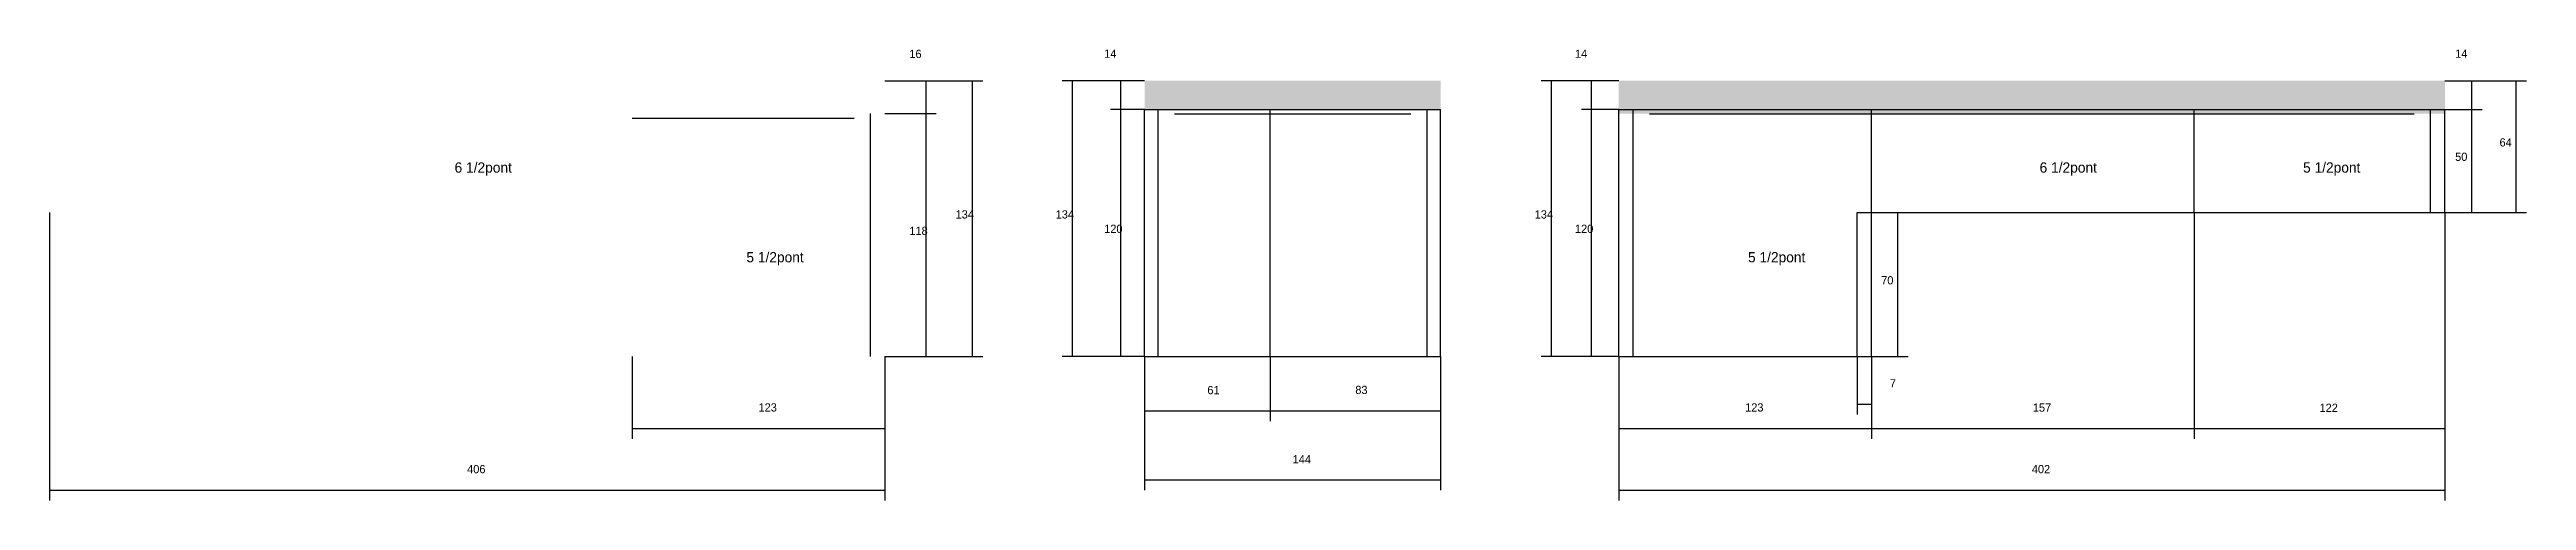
# Model space of a CAD drawing. Header units: metres. Extents: x 6068 to 8063, y 5081 to 5728.
# Drawn here: x 6068 to 7273, y 5509 to 5728 of the extents above; entities that cross this region are included whole.
import ezdxf

# ---------------------------------------------------------------- set-up
doc = ezdxf.new("R2010")
doc.units = ezdxf.units.M
for name, color, linetype in [('COTA', 4, 'Continuous'), ('Cota Seção (2x)', 4, 'Continuous'), ('NOMENCLATURA', 7, 'Continuous'), ('Painéis', 200, 'Continuous'), ('SARR_2.2x7', 40, 'Continuous')]:
    doc.layers.add(name, color=color, linetype=linetype)

msp = doc.modelspace()

# ---------------------------------------------------------------- texts
at = {"layer": 'COTA'}
for s, p in [('14', (7238.6, 5723.9)), ('64', (7260.2, 5680.8)), ('61', (6631.4, 5560.4)), ('83', (6703.4, 5560.5)), ('7', (6963.5, 5563.7)), ('157', (7033.1, 5551.9)), ('122', (7172.6, 5551.8)), ('144', (6672.9, 5526.8))]:
    msp.add_text(s, height=4, dxfattribs=at).set_placement(p)
at = {"layer": 'Cota Seção (2x)'}
for s, p in [('16', (6486.4, 5723.8)), ('14', (6581.2, 5723.9)), ('14', (6810.3, 5723.9)), ('50', (7238.6, 5673.8)), ('118', (6486.4, 5637.8)), ('134', (6508.9, 5645.8)), ('134', (6557.6, 5645.8)), ('120', (6581.2, 5638.8)), ('134', (6790.7, 5645.8)), ('120', (6810.3, 5638.8)), ('70', (6959.3, 5613.8)), ('123', (6413, 5552)), ('123', (6893.1, 5552)), ('406', (6271.2, 5522)), ('402', (7032.6, 5522))]:
    msp.add_text(s, height=4, dxfattribs=at).set_placement(p)
at = {"layer": 'NOMENCLATURA'}
for s, p in [('6 1/2pont', (6265.1, 5668.1)), ('6 1/2pont', (7036.4, 5668.1)), ('5 1/2pont', (7164.6, 5668.1)), ('5 1/2pont', (6407.1, 5624.5)), ('5 1/2pont', (6894.5, 5624.5))]:
    msp.add_text(s, height=5, dxfattribs=at).set_placement(p)

# ---------------------------------------------------------------- hatches: boundary and pattern name
at = {"layer": 'COTA'}
h = msp.add_hatch(dxfattribs=at)
h.set_pattern_fill('AR-CONC', scale=0.03)
h.paths.add_polyline_path([(6744.9, 5698.8), (6744.9, 5712.8), (6744.9, 5712.8), (6600.9, 5712.8), (6600.9, 5712.8), (6600.9, 5698.8), (6600.9, 5698.8), (6744.9, 5698.8)])
h = msp.add_hatch(dxfattribs=at)
h.set_pattern_fill('AR-CONC', scale=0.03)
h.paths.add_polyline_path([(6831.6, 5696.8), (6831.6, 5712.8), (6831.6, 5712.8), (7233.6, 5712.8), (7233.6, 5712.8), (7233.6, 5696.8), (7233.6, 5696.8), (6831.6, 5696.8)])

# ---------------------------------------------------------------- linework, layer by layer
for p, q in [((7233.6, 5712.8), (7251.7, 5712.8)), ((7233.6, 5712.8), (7273.3, 5712.8)), ((7246.7, 5698.8), (7246.7, 5712.8)), ((7268.3, 5648.8), (7268.3, 5712.8)), ((7233.6, 5698.8), (7251.7, 5698.8)), ((7111.6, 5648.8), (7111.6, 5538.8)), ((7111.6, 5648.8), (7111.6, 5538.8)), ((7233.6, 5648.8), (7233.6, 5538.8)), ((7233.6, 5648.8), (7273.3, 5648.8)), ((6600.9, 5578.8), (6600.9, 5547.3)), ((6600.9, 5578.8), (6600.9, 5513.8)), ((6661.9, 5578.8), (6661.9, 5547.3)), ((6661.9, 5578.8), (6661.9, 5547.3)), ((6744.9, 5578.8), (6744.9, 5547.3)), ((6744.9, 5578.8), (6744.9, 5513.8)), ((6947.6, 5578.8), (6947.6, 5550.6)), ((6954.6, 5578.8), (6954.6, 5538.8)), ((6954.6, 5578.8), (6954.6, 5550.6)), ((6600.9, 5552.3), (6661.9, 5552.3)), ((6661.9, 5552.3), (6744.9, 5552.3)), ((6947.6, 5555.6), (6954.6, 5555.6)), ((6954.6, 5543.8), (7111.6, 5543.8)), ((7111.6, 5543.8), (7233.6, 5543.8)), ((6600.9, 5518.8), (6744.9, 5518.8))]:
    msp.add_line(p, q, dxfattribs=at)
at = {"layer": 'Cota Seção (2x)'}
for p, q in [((6474.5, 5712.8), (6499.5, 5712.8)), ((6474.5, 5712.8), (6522.1, 5712.8)), ((6494.5, 5696.8), (6494.5, 5712.8)), ((6517.1, 5578.8), (6517.1, 5712.8)), ((6600.9, 5712.8), (6560.8, 5712.8)), ((6565.8, 5578.8), (6565.8, 5712.8)), ((6600.9, 5712.8), (6584.3, 5712.8)), ((6589.3, 5698.8), (6589.3, 5712.8)), ((6831.6, 5712.8), (6793.9, 5712.8)), ((6798.9, 5578.8), (6798.9, 5712.8)), ((6831.6, 5712.8), (6813.4, 5712.8)), ((6818.4, 5698.8), (6818.4, 5712.8)), ((6474.5, 5696.8), (6499.5, 5696.8)), ((6474.5, 5696.8), (6499.5, 5696.8)), ((6494.5, 5578.8), (6494.5, 5696.8)), ((6600.9, 5698.8), (6584.3, 5698.8)), ((6600.9, 5698.8), (6584.3, 5698.8)), ((6589.3, 5578.8), (6589.3, 5698.8)), ((6831.6, 5698.8), (6813.4, 5698.8)), ((6831.6, 5698.8), (6813.4, 5698.8)), ((6818.4, 5578.8), (6818.4, 5698.8)), ((7233.6, 5698.8), (7251.7, 5698.8)), ((7246.7, 5648.8), (7246.7, 5698.8)), ((6068, 5648.8), (6068, 5508.8)), ((6954.6, 5648.8), (6972.4, 5648.8)), ((6967.4, 5578.8), (6967.4, 5648.8)), ((7233.6, 5648.8), (7251.7, 5648.8)), ((7233.6, 5648.8), (7233.6, 5508.8)), ((6351.5, 5578.8), (6351.5, 5538.8)), ((6474.5, 5578.8), (6474.5, 5538.8)), ((6474.5, 5578.8), (6474.5, 5508.8)), ((6474.5, 5578.8), (6499.5, 5578.8)), ((6474.5, 5578.8), (6522.1, 5578.8)), ((6600.9, 5578.8), (6560.8, 5578.8)), ((6600.9, 5578.8), (6584.3, 5578.8)), ((6831.6, 5578.8), (6793.9, 5578.8)), ((6831.6, 5578.8), (6813.4, 5578.8)), ((6831.6, 5578.8), (6831.6, 5538.8)), ((6831.6, 5578.8), (6831.6, 5508.8)), ((6954.6, 5578.8), (6972.4, 5578.8)), ((6954.6, 5578.8), (6954.6, 5538.8)), ((6351.5, 5543.8), (6474.5, 5543.8)), ((6831.6, 5543.8), (6954.6, 5543.8)), ((6068, 5513.8), (6474.5, 5513.8)), ((6831.6, 5513.8), (7233.6, 5513.8))]:
    msp.add_line(p, q, dxfattribs=at)
at = {"layer": 'Painéis'}
for p, q in [((6600.9, 5698.8), (6744.9, 5698.8)), ((6600.9, 5578.8), (6600.9, 5698.8)), ((6661.9, 5578.8), (6661.9, 5698.8)), ((6744.9, 5578.8), (6744.9, 5698.8)), ((6831.6, 5698.8), (6954.6, 5698.8)), ((6831.6, 5578.8), (6831.6, 5698.8)), ((6954.6, 5698.8), (7233.6, 5698.8)), ((6954.6, 5648.8), (6954.6, 5698.8)), ((7111.6, 5648.8), (7111.6, 5698.8)), ((7233.6, 5648.8), (7233.6, 5698.8)), ((6954.6, 5648.8), (7233.6, 5648.8)), ((6954.6, 5578.8), (6954.6, 5648.8)), ((6600.9, 5578.8), (6744.9, 5578.8)), ((6831.6, 5578.8), (6954.6, 5578.8))]:
    msp.add_line(p, q, dxfattribs=at)
at = {"layer": 'SARR_2.2x7'}
for p, q in [((6351.5, 5694.6), (6459.5, 5694.6)), ((6467.5, 5578.8), (6467.5, 5696.8)), ((6607.5, 5578.8), (6607.5, 5698.8)), ((6615.5, 5696.6), (6661.9, 5696.6)), ((6661.9, 5696.6), (6730.4, 5696.6)), ((6738.4, 5578.8), (6738.4, 5698.8)), ((6838.6, 5578.8), (6838.6, 5698.8)), ((6846.6, 5696.6), (6954.6, 5696.6)), ((6954.6, 5696.6), (7111.6, 5696.6)), ((7111.6, 5696.6), (7218.6, 5696.6)), ((7226.6, 5648.8), (7226.6, 5698.8)), ((6947.6, 5648.8), (6954.6, 5648.8)), ((6947.6, 5578.8), (6947.6, 5648.8))]:
    msp.add_line(p, q, dxfattribs=at)

msp.set_redraw_order([(e.dxf.handle, doc.entitydb.next_handle()) for e in msp.query("TEXT MTEXT ATTDEF DIMENSION ARC_DIMENSION")])  # texts and dimensions are drawn at this point

doc.saveas('drawing.dxf')
